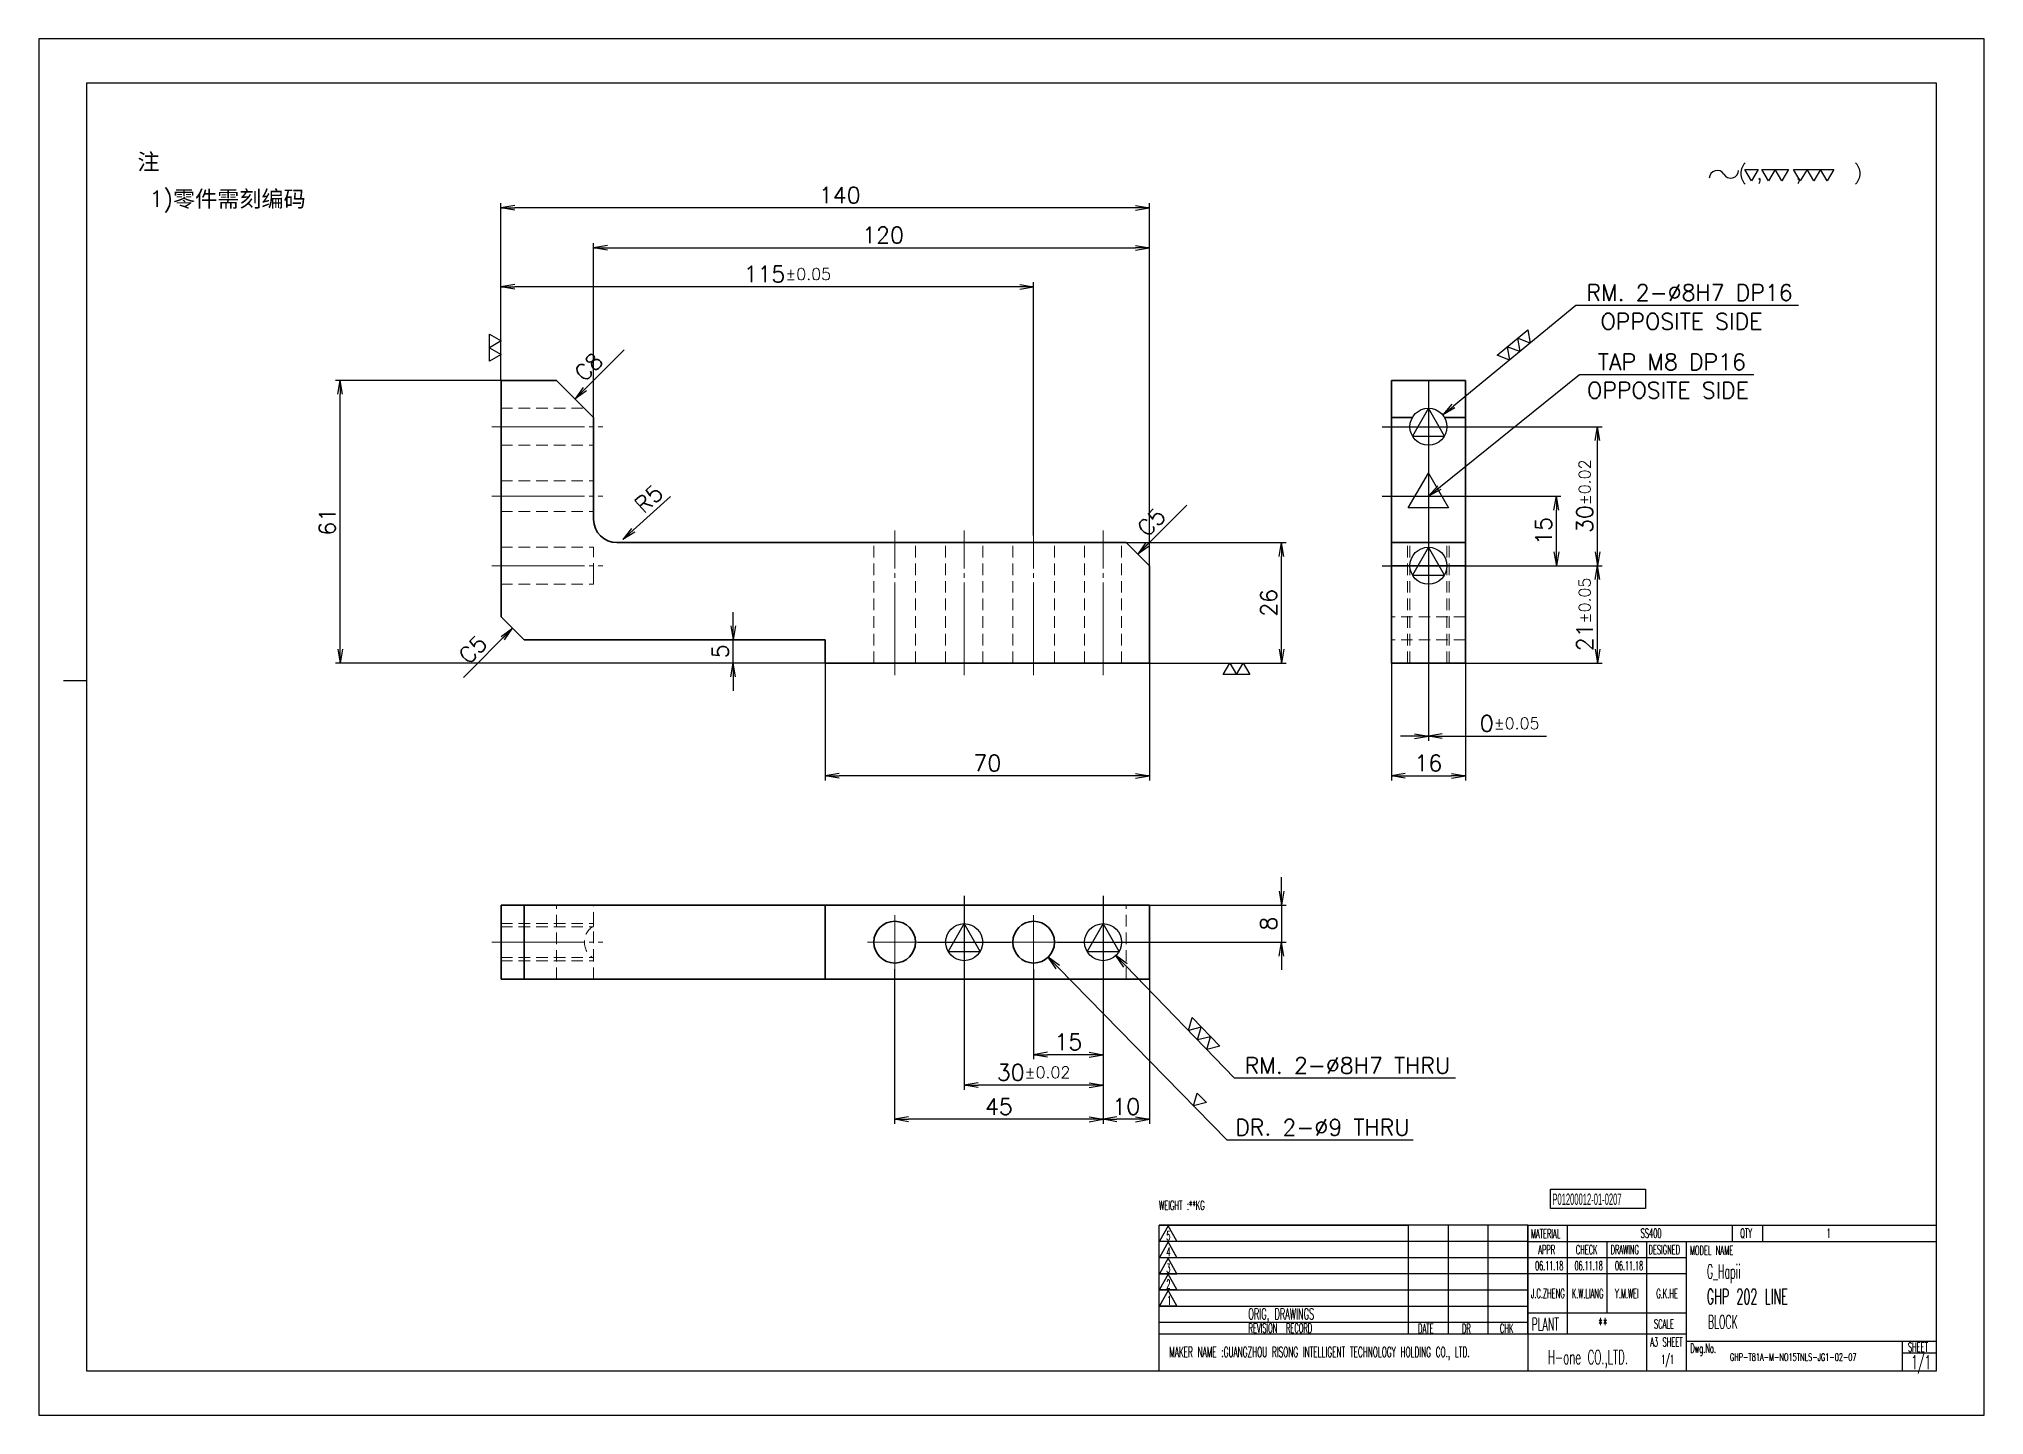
# Model space of a CAD drawing. Header units: millimetres. Extents: x 5606 to 13175, y -3239 to -2051.
# Drawn here: x 9749.1 to 10169.1, y -3239.2 to -2942.2 of the extents above; entities that cross this region are included whole.
import ezdxf
from ezdxf.enums import TextEntityAlignment as Align

# ---------------------------------------------------------------- set-up
doc = ezdxf.new("R2010")
doc.units = ezdxf.units.MM
doc.linetypes.add('CENTER-HOKUTO', pattern=[23, 20, -1, 1, -1])
doc.linetypes.add('HIDDEN-HOKUTO', pattern=[3.8, 2.5, -1.3])
doc.layers.add('AM_7', color=2, linetype='CENTER-HOKUTO', lineweight=30)
doc.layers.add('AM_HID', color=1, linetype='HIDDEN-HOKUTO', lineweight=25)
doc.layers.add('title_frame', color=7, linetype='Continuous')
doc.layers.add('word_dim', color=253, linetype='Continuous')
doc.styles.add('MX_NOTE_STANDARD', font='txt.shx', dxfattribs={"bigfont": 'bigfont.shx'})
doc.styles.get("Standard").update_dxf_attribs({"font": 'romans.shx', "bigfont": 'bigfont.shx'})
doc.dimstyles.new('RS1-1', dxfattribs={"dimtxt": 3.5, "dimasz": 3, "dimexe": 1, "dimexo": 0, "dimgap": 1, "dimtad": 3, "dimdsep": 46, "dimtxsty": 'Standard', "dimblk1": 'OPEN', "dimblk2": 'OPEN', "dimsah": 1, "dimcen": 0, "dimclrd": 256, "dimclre": 256, "dimclrt": 3, "dimazin": 2, "dimtfac": 1, "dimtmove": 0, "dimatfit": 3, "dimldrblk": 'OPEN', "dimfxl": 0, "dimtolj": 1, "dimtzin": 0, "dimarcsym": 0})

msp = doc.modelspace()

# ---------------------------------------------------------------- texts
at = {"ltscale": 2, "char_height": 3.5, "attachment_point": 1}
for s, insert, width in [('{\\fSimSun|b0|i0|c134|p2;\\C3;注}', (9770.429, -2966.95), 10.36469), ('{\\Fromans,bigfont|c134;\\C3;1)\\fSimSun|b0|i0|c134|p2;零件需刻编码}', (9772.994, -2974.957), 96.90613)]:
    msp.add_mtext(s, dxfattribs=dict(at, insert=insert, width=width))
at = {"linetype": 'Continuous', "insert": (10109.289, -3208.71), "char_height": 3, "width": 50.9, "attachment_point": 4}
msp.add_mtext('{\\W0.5;\\C3;G_Hapii }', dxfattribs=at)
at = {"color": 3, "linetype": 'Continuous', "insert": (10114.245, -3225.868), "char_height": 1.6, "width": 37.13137, "attachment_point": 1}
msp.add_mtext('{\\W0.65;GHP-T81A-M-NO15TNLS-JG1-02-07}', dxfattribs=at)
at = {"layer": 'title_frame', "color": 3, "style": 'MX_NOTE_STANDARD'}
for s, height, width, p in [('WEIGHT :**KG ', 1.96, 0.545, (9991.011, -3194.914)), ('SS400', 1.9728, 0.5341, (10094.986, -3200.932)), ('1', 1.973, 0.5341, (10135.113, -3200.932)), ('06.11.18', 1.9, 0.5341, (10072.199, -3207.906)), ('06.11.18', 1.9, 0.5341, (10080.711, -3207.906)), ('06.11.18', 1.9, 0.5341, (10089.428, -3207.906)), ('GHP 202 LINE', 3.3, 0.5341, (10109.251, -3215.279)), ('**', 2.74, 0.5341, (10085.805, -3220.961)), ('BLOCK', 2.94, 0.5, (10109.499, -3220.543)), ('H-one CO.,LTD.', 3, 0.5341, (10074.968, -3228.181)), ('A3 SHEET', 1.9728, 0.5341, (10097.042, -3224.407)), ('1/1', 1.9728, 0.5341, (10099.394, -3228.161)), ('1/1', 3, 0.5341, (10153.419, -3229.255))]:
    msp.add_text(s, height=height, dxfattribs=dict(at, width=width)).set_placement(p)
at = {"layer": 'title_frame', "color": 3, "style": 'MX_NOTE_STANDARD', "width": 0.5341}
for s, p in [('J.C.ZHENG', (10074.944, -3214.524)), ('K.W.LIANG', (10083.539, -3214.545)), ('Y.M.WEI', (10092.019, -3214.542)), ('G.K.HE', (10100.689, -3214.545))]:
    msp.add_text(s, height=1.9728, dxfattribs=at).set_placement(p, align=Align.BOTTOM_CENTER)
at = {"layer": 'title_frame', "color": 3, "insert": (10075.922, -3191.376), "char_height": 2.45, "width": 4.1107, "attachment_point": 1, "style": 'MX_NOTE_STANDARD'}
msp.add_mtext('{\\f3 of 9 Barcode|b0|i0|c0|p82;\\W0.5;P01200012-01-0207}', dxfattribs=at)
at = {"layer": 'word_dim', "color": 3, "linetype": 'Continuous', "ltscale": 2}
for s, p in [('C8', (9866.914, -3016.391)), ('C5', (9988.414, -3049.891)), ('C5', (9841.914, -3077.391))]:
    msp.add_text(s, height=3.5, rotation=45, dxfattribs=at).set_placement(p)
at = {"layer": 'word_dim', "linetype": 'Continuous', "ltscale": 2, "char_height": 3.5, "width": 42.5417, "attachment_point": 1}
for insert in [(10086.318, -3001.404), (10083.407, -3016.261)]:
    msp.add_mtext('{\\C3;OPPOSITE SIDE}', dxfattribs=dict(at, insert=insert))
at = {"layer": 'word_dim', "color": 3, "linetype": 'Continuous', "ltscale": 2, "insert": (10085.752, -3013.646), "char_height": 3.5, "attachment_point": 7}
msp.add_mtext('TAP M8 DP16', dxfattribs=at)

# ---------------------------------------------------------------- blocks, each defined once
blk = doc.blocks.new('A$C404331B6')
at = {"layer": 'title_frame'}
for p, q in [((0, -31.5), (0, 0)), ((0, 0), (53.9, 0)), ((79.62, 0), (0, 0)), ((53.9, -23.5), (53.9, 0)), ((62.48, -23.5), (62.48, 0)), ((62.48, -23.5), (62.48, 0)), ((71.05, -23.5), (71.05, 0)), ((71.05, -23.5), (71.05, 0)), ((79.62, 0), (79.62, -31.5)), ((79.62, 0), (167.83, 0)), ((88.2, -23.5), (88.2, 0)), ((123.73, 0), (123.73, -3.5)), ((130.3, 0), (130.3, -3.5)), ((53.9, -3.5), (0, -3.5)), ((79.62, -3.5), (0, -3.5)), ((1.98, -0.12), (0.1, -3.45)), ((0.1, -3.45), (3.86, -3.45)), ((1.98, -3.6), (0.1, -6.92)), ((3.86, -3.45), (1.98, -0.12)), ((3.86, -6.92), (1.98, -3.6)), ((79.62, -3.5), (167.83, -3.5)), ((96.78, -18.9), (96.78, -3.5)), ((105.35, -31.5), (105.35, -3.5)), ((113.92, -31.5), (113.92, -3.5)), ((53.9, -7), (0, -7)), ((79.62, -7), (0, -7)), ((0.1, -6.92), (3.86, -6.92)), ((1.98, -7.13), (0.1, -10.45)), ((3.86, -10.45), (1.98, -7.13)), ((113.92, -7), (79.62, -7)), ((53.9, -10.5), (0, -10.5)), ((79.62, -10.5), (0, -10.5)), ((0.1, -10.45), (3.86, -10.45)), ((1.98, -10.54), (0.1, -13.87)), ((3.86, -13.87), (1.98, -10.54)), ((113.92, -10.5), (79.62, -10.5)), ((53.9, -14), (0, -14)), ((79.62, -14), (0, -14)), ((0.1, -13.87), (3.86, -13.87)), ((1.98, -14.07), (0.1, -17.4)), ((3.86, -17.4), (1.98, -14.07)), ((53.9, -17.5), (0, -17.5)), ((79.62, -17.5), (0, -17.5)), ((53.9, -21), (0, -21)), ((79.62, -21), (0, -21)), ((0.1, -17.4), (3.86, -17.4)), ((79.62, -18.9), (113.92, -18.9)), ((79.62, -23.5), (0, -23.5)), ((113.92, -23.5), (79.62, -23.5)), ((113.92, -25), (167.83, -25)), ((160.48, -25), (160.48, -31.5)), ((160.48, -27.5), (167.83, -27.5)), ((167.83, -31.5), (0, -31.5))]:
    blk.add_line(p, q, dxfattribs=at)
at = {"layer": 'title_frame', "color": 3, "style": 'MX_NOTE_STANDARD', "width": 0.5341}
for s, height, p in [('5', 1.92, (1.59, -3.22)), ('MATERIAL', 1.973, (80.3, -2.79)), ('QTY', 1.973, (125.5, -2.7)), ('4', 1.92, (1.59, -6.7)), ('3', 1.92, (1.59, -10.23)), ('APPR', 1.973, (81.89, -6.26)), ('CHECK', 1.973, (89.99, -6.26)), ('DRAWING', 1.973, (97.51, -6.26)), ('DESIGNED', 1.973, (105.7, -6.26)), ('MODEL NAME', 1.973, (114.63, -6.41)), ('2', 1.92, (1.59, -13.64)), ('1', 1.92, (1.78, -17.17)), ('ORIG, DRAWINGS', 2.4112, (19.27, -20.34)), ('PLANT', 2.74, (80.46, -22.73)), ('SCALE', 1.973, (106.88, -22.28)), ('REVISION  RECORD', 1.9728, (19.32, -23.18)), ('DATE', 1.973, (55.94, -23.26)), ('DR', 1.973, (65.43, -23.27)), ('CHK', 1.973, (73.61, -23.23)), ('MAKER NAME :GUANGZHOU RISONG INTELLIGENT TECHNOLOGY HOLDING CO., LTD.', 2.16, (2.22, -28.43)), ('Dwg.No.', 1.973, (114.71, -27.52)), ('SHEET', 1.973, (161.71, -27.29))]:
    blk.add_text(s, height=height, dxfattribs=at).set_placement(p)
blk = doc.blocks.new('shiage0')
at = {"layer": 'word_dim', "color": 3, "linetype": 'Continuous'}
for centre, start, end in [((1.69, 0), 30, 180), ((4.61, 1.69), 210, 0)]:
    blk.add_arc(centre, 1.69, start, end, dxfattribs=at)
blk = doc.blocks.new('10')
at = {"layer": 'title_frame', "color": 3, "linetype": 'Continuous'}
for points in [[(9.63, 2.65), (8.18, 5.15), (11.07, 5.15)], [(13.31, 2.65), (11.86, 5.15), (17.64, 5.15), (16.2, 2.65), (14.75, 5.15)], [(20.17, 2.65), (18.73, 5.15), (27.4, 5.15), (25.95, 2.65), (24.51, 5.15), (23.06, 2.65), (21.62, 5.15)]]:
    blk.add_lwpolyline(points, close=True, dxfattribs=at)
blk.add_blockref('shiage0', (0.52, 3.24), dxfattribs=at)
blk.add_text('( ,   ,     )', height=3, dxfattribs=at).set_placement((6.84, 2.97))
blk = doc.blocks.new('_Open')
at = {"color": 0, "lineweight": -2}
for p, q in [((-1, 0.17), (0, 0)), ((-1, -0.17), (0, 0)), ((0, 0), (-1, 0))]:
    blk.add_line(p, q, dxfattribs=at)
blk = doc.blocks.new('*D151')
at = {"layer": 'DEFPOINTS', "color": 0, "linetype": 'Continuous', "ltscale": 2}
for p in [(9983.91, -3050.89), (10017.42, -3050.89), (9988.91, -3076.89)]:
    blk.add_point(p, dxfattribs=at)
at = {"layer": 'word_dim', "linetype": 'Continuous', "lineweight": -2, "ltscale": 2}
for p, q in [((9983.91, -3050.89), (10018.42, -3050.89)), ((10017.42, -3073.89), (10017.42, -3053.89)), ((9988.91, -3076.89), (10018.42, -3076.89))]:
    blk.add_line(p, q, dxfattribs=at)
at = {"layer": 'word_dim', "linetype": 'Continuous', "lineweight": -2, "ltscale": 2, "xscale": 3, "yscale": 3, "zscale": 3}
for p, rotation in [((10017.42, -3050.89), 90), ((10017.42, -3076.89), 270)]:
    blk.add_blockref('_Open', p, dxfattribs=dict(at, rotation=rotation))
at = {"layer": 'word_dim', "color": 3, "linetype": 'Continuous', "ltscale": 2, "insert": (10014.67, -3063.89), "char_height": 3.5, "attachment_point": 5, "rotation": 90}
blk.add_mtext('\\A1;26', dxfattribs=at)
blk = doc.blocks.new('*D152')
at = {"layer": 'DEFPOINTS', "color": 0, "linetype": 'Continuous', "ltscale": 2}
for p in [(9918.91, -3076.89), (9988.91, -3076.89), (9918.91, -3101.23)]:
    blk.add_point(p, dxfattribs=at)
at = {"layer": 'word_dim', "linetype": 'Continuous', "lineweight": -2, "ltscale": 2}
for p, q in [((9918.91, -3076.89), (9918.91, -3102.23)), ((9988.91, -3076.89), (9988.91, -3102.23)), ((9985.91, -3101.23), (9921.91, -3101.23))]:
    blk.add_line(p, q, dxfattribs=at)
at = {"layer": 'word_dim', "linetype": 'Continuous', "lineweight": -2, "ltscale": 2, "xscale": 3, "yscale": 3, "zscale": 3, "rotation": 180}
blk.add_blockref('_Open', (9918.91, -3101.23), dxfattribs=at)
at = {"layer": 'word_dim', "linetype": 'Continuous', "lineweight": -2, "ltscale": 2, "xscale": 3, "yscale": 3, "zscale": 3}
blk.add_blockref('_Open', (9988.91, -3101.23), dxfattribs=at)
at = {"layer": 'word_dim', "color": 3, "linetype": 'Continuous', "ltscale": 2, "insert": (9953.91, -3098.48), "char_height": 3.5, "attachment_point": 5}
blk.add_mtext('\\A1;70', dxfattribs=at)
blk = doc.blocks.new('*D153')
at = {"layer": 'DEFPOINTS', "color": 0, "linetype": 'Continuous', "ltscale": 2}
for p in [(9848.91, -2978.67), (9848.91, -3015.89), (9988.91, -3055.89)]:
    blk.add_point(p, dxfattribs=at)
at = {"layer": 'word_dim', "linetype": 'Continuous', "lineweight": -2, "ltscale": 2}
for p, q in [((9848.91, -3015.89), (9848.91, -2977.67)), ((9988.91, -3055.89), (9988.91, -2977.67)), ((9985.91, -2978.67), (9851.91, -2978.67))]:
    blk.add_line(p, q, dxfattribs=at)
at = {"layer": 'word_dim', "linetype": 'Continuous', "lineweight": -2, "ltscale": 2, "xscale": 3, "yscale": 3, "zscale": 3, "rotation": 180}
blk.add_blockref('_Open', (9848.91, -2978.67), dxfattribs=at)
at = {"layer": 'word_dim', "linetype": 'Continuous', "lineweight": -2, "ltscale": 2, "xscale": 3, "yscale": 3, "zscale": 3}
blk.add_blockref('_Open', (9988.91, -2978.67), dxfattribs=at)
at = {"layer": 'word_dim', "color": 3, "linetype": 'Continuous', "ltscale": 2, "insert": (9922.05, -2975.92), "char_height": 3.5, "attachment_point": 5}
blk.add_mtext('\\A1;140', dxfattribs=at)
blk = doc.blocks.new('*D154')
at = {"layer": 'DEFPOINTS', "color": 0, "linetype": 'Continuous', "ltscale": 2}
for p in [(9988.91, -2987.28), (9868.91, -3023.89), (9988.91, -3055.89)]:
    blk.add_point(p, dxfattribs=at)
at = {"layer": 'word_dim', "linetype": 'Continuous', "lineweight": -2, "ltscale": 2}
for p, q in [((9868.91, -3023.89), (9868.91, -2986.28)), ((9871.91, -2987.28), (9985.91, -2987.28)), ((9988.91, -3055.89), (9988.91, -2986.28))]:
    blk.add_line(p, q, dxfattribs=at)
at = {"layer": 'word_dim', "linetype": 'Continuous', "lineweight": -2, "ltscale": 2, "xscale": 3, "yscale": 3, "zscale": 3, "rotation": 180}
blk.add_blockref('_Open', (9868.91, -2987.28), dxfattribs=at)
at = {"layer": 'word_dim', "linetype": 'Continuous', "lineweight": -2, "ltscale": 2, "xscale": 3, "yscale": 3, "zscale": 3}
blk.add_blockref('_Open', (9988.91, -2987.28), dxfattribs=at)
at = {"layer": 'word_dim', "color": 3, "linetype": 'Continuous', "ltscale": 2, "insert": (9931.41, -2984.53), "char_height": 3.5, "attachment_point": 5}
blk.add_mtext('\\A1;120', dxfattribs=at)
blk = doc.blocks.new('*D155')
at = {"layer": 'DEFPOINTS', "color": 0, "linetype": 'Continuous', "ltscale": 2}
for p in [(9878.91, -3046.89), (9875.21, -3050.25)]:
    blk.add_point(p, dxfattribs=at)
at = {"layer": 'word_dim', "linetype": 'Continuous', "lineweight": -2, "ltscale": 2}
blk.add_line((9885.5, -3040.93), (9877.43, -3048.23), dxfattribs=at)
at = {"layer": 'word_dim', "linetype": 'Continuous', "lineweight": -2, "ltscale": 2, "xscale": 3, "yscale": 3, "zscale": 3, "rotation": 222.1632521330685}
blk.add_blockref('_Open', (9875.21, -3050.25), dxfattribs=at)
at = {"layer": 'word_dim', "color": 3, "linetype": 'Continuous', "ltscale": 2, "insert": (9880.81, -3041.46), "char_height": 3.5, "attachment_point": 5, "rotation": 42.1633}
blk.add_mtext('\\A1;R5', dxfattribs=at)
blk = doc.blocks.new('*D135')
at = {"layer": 'DEFPOINTS', "color": 0, "linetype": 'Continuous', "ltscale": 2}
for p in [(9814.16, -3015.89), (9848.91, -3015.89), (9918.91, -3076.89)]:
    blk.add_point(p, dxfattribs=at)
at = {"layer": 'word_dim', "linetype": 'Continuous', "lineweight": -2, "ltscale": 2}
for p, q in [((9848.91, -3015.89), (9813.16, -3015.89)), ((9814.16, -3073.89), (9814.16, -3018.89)), ((9918.91, -3076.89), (9813.16, -3076.89))]:
    blk.add_line(p, q, dxfattribs=at)
at = {"layer": 'word_dim', "linetype": 'Continuous', "lineweight": -2, "ltscale": 2, "xscale": 3, "yscale": 3, "zscale": 3}
for p, rotation in [((9814.16, -3015.89), 90), ((9814.16, -3076.89), 270)]:
    blk.add_blockref('_Open', p, dxfattribs=dict(at, rotation=rotation))
at = {"layer": 'word_dim', "color": 3, "linetype": 'Continuous', "ltscale": 2, "insert": (9811.41, -3046.39), "char_height": 3.5, "attachment_point": 5, "rotation": 90}
blk.add_mtext('\\A1;61', dxfattribs=at)
blk = doc.blocks.new('*D136')
at = {"layer": 'DEFPOINTS', "color": 0, "linetype": 'Continuous', "ltscale": 2}
for p in [(9899.02, -3071.89), (9918.91, -3071.89), (9918.91, -3076.89)]:
    blk.add_point(p, dxfattribs=at)
at = {"layer": 'word_dim', "linetype": 'Continuous', "lineweight": -2, "ltscale": 2}
for p, q in [((9899.02, -3068.89), (9899.02, -3065.89)), ((9918.91, -3071.89), (9898.02, -3071.89)), ((9899.02, -3076.89), (9899.02, -3071.89)), ((9918.91, -3076.89), (9898.02, -3076.89)), ((9899.02, -3079.89), (9899.02, -3082.89))]:
    blk.add_line(p, q, dxfattribs=at)
at = {"layer": 'word_dim', "linetype": 'Continuous', "lineweight": -2, "ltscale": 2, "xscale": 3, "yscale": 3, "zscale": 3}
for p, rotation in [((9899.02, -3071.89), 270), ((9899.02, -3076.89), 90)]:
    blk.add_blockref('_Open', p, dxfattribs=dict(at, rotation=rotation))
at = {"layer": 'word_dim', "color": 3, "linetype": 'Continuous', "ltscale": 2, "insert": (9896.27, -3074.39), "char_height": 3.5, "attachment_point": 5, "rotation": 90}
blk.add_mtext('\\A1;5', dxfattribs=at)
blk = doc.blocks.new('*D137')
at = {"layer": 'DEFPOINTS', "color": 0, "linetype": 'Continuous', "ltscale": 2}
for p in [(10041.15, -3076.89), (10057.15, -3076.89), (10057.15, -3101.23)]:
    blk.add_point(p, dxfattribs=at)
at = {"layer": 'word_dim', "linetype": 'Continuous', "lineweight": -2, "ltscale": 2}
for p, q in [((10041.15, -3076.89), (10041.15, -3102.23)), ((10057.15, -3076.89), (10057.15, -3102.23)), ((10044.15, -3101.23), (10054.15, -3101.23))]:
    blk.add_line(p, q, dxfattribs=at)
at = {"layer": 'word_dim', "linetype": 'Continuous', "lineweight": -2, "ltscale": 2, "xscale": 3, "yscale": 3, "zscale": 3, "rotation": 180}
blk.add_blockref('_Open', (10041.15, -3101.23), dxfattribs=at)
at = {"layer": 'word_dim', "linetype": 'Continuous', "lineweight": -2, "ltscale": 2, "xscale": 3, "yscale": 3, "zscale": 3}
blk.add_blockref('_Open', (10057.15, -3101.23), dxfattribs=at)
at = {"layer": 'word_dim', "color": 3, "linetype": 'Continuous', "ltscale": 2, "insert": (10049.15, -3098.48), "char_height": 3.5, "attachment_point": 5}
blk.add_mtext('\\A1;16', dxfattribs=at)
blk = doc.blocks.new('MARK_8PIN')
at = {"color": 3, "linetype": 'Continuous'}
blk.add_lwpolyline([(0, 4), (-3.46, -2), (3.46, -2)], close=True, dxfattribs=at)
blk.add_circle((0, 0), 4, dxfattribs=at)
blk = doc.blocks.new('MARK_CENTER')
at = {"color": 2, "linetype": 'CENTER-HOKUTO'}
for p, q in [((0, 10), (0, -10)), ((-10, 0), (10, 0))]:
    blk.add_line(p, q, dxfattribs=at)
blk = doc.blocks.new('*D138')
at = {"layer": 'DEFPOINTS', "color": 0, "linetype": 'Continuous', "ltscale": 2}
for p in [(9988.91, -3129.13), (9988.91, -3137.13), (10017.42, -3137.13)]:
    blk.add_point(p, dxfattribs=at)
at = {"layer": 'word_dim', "linetype": 'Continuous', "lineweight": -2, "ltscale": 2}
for p, q in [((10017.42, -3126.13), (10017.42, -3123.13)), ((9988.91, -3129.13), (10018.42, -3129.13)), ((10017.42, -3129.13), (10017.42, -3137.13)), ((9988.91, -3137.13), (10018.42, -3137.13)), ((10017.42, -3140.13), (10017.42, -3143.13))]:
    blk.add_line(p, q, dxfattribs=at)
at = {"layer": 'word_dim', "linetype": 'Continuous', "lineweight": -2, "ltscale": 2, "xscale": 3, "yscale": 3, "zscale": 3}
for p, rotation in [((10017.42, -3129.13), 270), ((10017.42, -3137.13), 90)]:
    blk.add_blockref('_Open', p, dxfattribs=dict(at, rotation=rotation))
at = {"layer": 'word_dim', "color": 3, "linetype": 'Continuous', "ltscale": 2, "insert": (10014.67, -3133.13), "char_height": 3.5, "attachment_point": 5, "rotation": 90}
blk.add_mtext('\\A1;8', dxfattribs=at)
blk = doc.blocks.new('*D139')
at = {"layer": 'DEFPOINTS', "color": 0, "linetype": 'Continuous', "ltscale": 2}
for p in [(9988.91, -3145.13), (9978.91, -3147.13), (9978.91, -3175.36)]:
    blk.add_point(p, dxfattribs=at)
at = {"layer": 'word_dim', "linetype": 'Continuous', "lineweight": -2, "ltscale": 2}
for p, q in [((9988.91, -3145.13), (9988.91, -3176.36)), ((9978.91, -3147.13), (9978.91, -3176.36)), ((9985.91, -3175.36), (9981.91, -3175.36))]:
    blk.add_line(p, q, dxfattribs=at)
at = {"layer": 'word_dim', "linetype": 'Continuous', "lineweight": -2, "ltscale": 2, "xscale": 3, "yscale": 3, "zscale": 3, "rotation": 180}
blk.add_blockref('_Open', (9978.91, -3175.36), dxfattribs=at)
at = {"layer": 'word_dim', "linetype": 'Continuous', "lineweight": -2, "ltscale": 2, "xscale": 3, "yscale": 3, "zscale": 3}
blk.add_blockref('_Open', (9988.91, -3175.36), dxfattribs=at)
at = {"layer": 'word_dim', "color": 3, "linetype": 'Continuous', "ltscale": 2, "insert": (9983.91, -3172.61), "char_height": 3.5, "attachment_point": 5}
blk.add_mtext('\\A1;10', dxfattribs=at)
blk = doc.blocks.new('*D140')
at = {"layer": 'DEFPOINTS', "color": 0, "linetype": 'Continuous', "ltscale": 2}
for p in [(9948.91, -3147.13), (9978.91, -3147.13), (9948.91, -3167.99)]:
    blk.add_point(p, dxfattribs=at)
at = {"layer": 'word_dim', "linetype": 'Continuous', "lineweight": -2, "ltscale": 2}
for p, q in [((9948.91, -3147.13), (9948.91, -3168.99)), ((9978.91, -3147.13), (9978.91, -3168.99)), ((9975.91, -3167.99), (9951.91, -3167.99))]:
    blk.add_line(p, q, dxfattribs=at)
at = {"layer": 'word_dim', "linetype": 'Continuous', "lineweight": -2, "ltscale": 2, "xscale": 3, "yscale": 3, "zscale": 3, "rotation": 180}
blk.add_blockref('_Open', (9948.91, -3167.99), dxfattribs=at)
at = {"layer": 'word_dim', "linetype": 'Continuous', "lineweight": -2, "ltscale": 2, "xscale": 3, "yscale": 3, "zscale": 3}
blk.add_blockref('_Open', (9978.91, -3167.99), dxfattribs=at)
at = {"layer": 'word_dim', "color": 3, "linetype": 'Continuous', "ltscale": 2, "insert": (9963.91, -3165.24), "char_height": 3.5, "attachment_point": 5}
blk.add_mtext('\\A1;30{\\H0.715x;%%p0.02}', dxfattribs=at)
blk = doc.blocks.new('*D141')
at = {"layer": 'DEFPOINTS', "color": 0, "linetype": 'Continuous', "ltscale": 2}
for p in [(9963.91, -3142.98), (9978.91, -3147.13), (9963.91, -3161.41)]:
    blk.add_point(p, dxfattribs=at)
at = {"layer": 'word_dim', "linetype": 'Continuous', "lineweight": -2, "ltscale": 2}
for p, q in [((9963.91, -3142.98), (9963.91, -3162.41)), ((9978.91, -3147.13), (9978.91, -3162.41)), ((9975.91, -3161.41), (9966.91, -3161.41))]:
    blk.add_line(p, q, dxfattribs=at)
at = {"layer": 'word_dim', "linetype": 'Continuous', "lineweight": -2, "ltscale": 2, "xscale": 3, "yscale": 3, "zscale": 3, "rotation": 180}
blk.add_blockref('_Open', (9963.91, -3161.41), dxfattribs=at)
at = {"layer": 'word_dim', "linetype": 'Continuous', "lineweight": -2, "ltscale": 2, "xscale": 3, "yscale": 3, "zscale": 3}
blk.add_blockref('_Open', (9978.91, -3161.41), dxfattribs=at)
at = {"layer": 'word_dim', "color": 3, "linetype": 'Continuous', "ltscale": 2, "insert": (9971.41, -3158.66), "char_height": 3.5, "attachment_point": 5}
blk.add_mtext('\\A1;15', dxfattribs=at)
blk = doc.blocks.new('*D142')
at = {"layer": 'DEFPOINTS', "color": 0, "linetype": 'Continuous', "ltscale": 2}
for p in [(9933.91, -3142.98), (9978.91, -3147.13), (9933.91, -3175.36)]:
    blk.add_point(p, dxfattribs=at)
at = {"layer": 'word_dim', "linetype": 'Continuous', "lineweight": -2, "ltscale": 2}
for p, q in [((9933.91, -3142.98), (9933.91, -3176.36)), ((9978.91, -3147.13), (9978.91, -3176.36)), ((9975.91, -3175.36), (9936.91, -3175.36))]:
    blk.add_line(p, q, dxfattribs=at)
at = {"layer": 'word_dim', "linetype": 'Continuous', "lineweight": -2, "ltscale": 2, "xscale": 3, "yscale": 3, "zscale": 3, "rotation": 180}
blk.add_blockref('_Open', (9933.91, -3175.36), dxfattribs=at)
at = {"layer": 'word_dim', "linetype": 'Continuous', "lineweight": -2, "ltscale": 2, "xscale": 3, "yscale": 3, "zscale": 3}
blk.add_blockref('_Open', (9978.91, -3175.36), dxfattribs=at)
at = {"layer": 'word_dim', "color": 3, "linetype": 'Continuous', "ltscale": 2, "insert": (9956.41, -3172.61), "char_height": 3.5, "attachment_point": 5}
blk.add_mtext('\\A1;45', dxfattribs=at)
blk = doc.blocks.new('*D143')
at = {"layer": 'DEFPOINTS', "color": 0, "linetype": 'Continuous', "ltscale": 2}
for p in [(9976.13, -3134.26), (9981.69, -3140.01)]:
    blk.add_point(p, dxfattribs=at)
at = {"layer": 'word_dim', "linetype": 'Continuous', "lineweight": -2, "ltscale": 2}
for p, q in [((10007.32, -3166.49), (9983.78, -3142.16)), ((10055.02, -3166.49), (10007.32, -3166.49))]:
    blk.add_line(p, q, dxfattribs=at)
at = {"layer": 'word_dim', "linetype": 'Continuous', "lineweight": -2, "ltscale": 2, "xscale": 3, "yscale": 3, "zscale": 3, "rotation": 134.0529559929678}
blk.add_blockref('_Open', (9981.69, -3140.01), dxfattribs=at)
at = {"layer": 'word_dim', "color": 3, "linetype": 'Continuous', "ltscale": 2, "insert": (10031.67, -3163.74), "char_height": 3.5, "attachment_point": 5}
blk.add_mtext('\\A1;RM. 2-∅8H7 THRU', dxfattribs=at)
blk = doc.blocks.new('shiage3')
at = {"layer": 'word_dim', "color": 3, "linetype": 'Continuous'}
for p, q in [((-1.44, 2.5), (7.22, 2.5)), ((0, 0), (-1.44, 2.5)), ((1.44, 2.5), (0, 0)), ((2.89, 0), (1.44, 2.5)), ((4.33, 2.5), (2.89, 0)), ((5.77, 0), (4.33, 2.5)), ((7.22, 2.5), (5.77, 0))]:
    blk.add_line(p, q, dxfattribs=at)
blk = doc.blocks.new('*D144')
at = {"layer": 'DEFPOINTS', "color": 0, "linetype": 'Continuous', "ltscale": 2}
for p in [(9960.77, -3133.91), (9967.06, -3140.35)]:
    blk.add_point(p, dxfattribs=at)
at = {"layer": 'word_dim', "linetype": 'Continuous', "lineweight": -2, "ltscale": 2}
for p, q in [((10005.67, -3179.85), (9969.16, -3142.49)), ((10045.87, -3179.85), (10005.67, -3179.85))]:
    blk.add_line(p, q, dxfattribs=at)
at = {"layer": 'word_dim', "linetype": 'Continuous', "lineweight": -2, "ltscale": 2, "xscale": 3, "yscale": 3, "zscale": 3, "rotation": 134.3438970497246}
blk.add_blockref('_Open', (9967.06, -3140.35), dxfattribs=at)
at = {"layer": 'word_dim', "color": 3, "linetype": 'Continuous', "ltscale": 2, "insert": (10026.27, -3177.1), "char_height": 3.5, "attachment_point": 5}
blk.add_mtext('\\A1;DR. 2-∅9 THRU', dxfattribs=at)
blk = doc.blocks.new('shiage1')
at = {"layer": 'word_dim', "color": 3, "linetype": 'Continuous'}
for p, q in [((0, 0), (-1.44, 2.5)), ((-1.44, 2.5), (1.44, 2.5)), ((1.44, 2.5), (0, 0))]:
    blk.add_line(p, q, dxfattribs=at)
blk = doc.blocks.new('*D145')
at = {"layer": 'DEFPOINTS', "color": 0, "linetype": 'Continuous', "ltscale": 2}
for p in [(9848.91, -2995.7), (9848.91, -3015.89), (9963.91, -3049.39)]:
    blk.add_point(p, dxfattribs=at)
at = {"layer": 'word_dim', "linetype": 'Continuous', "lineweight": -2, "ltscale": 2}
for p, q in [((9848.91, -3015.89), (9848.91, -2994.7)), ((9960.91, -2995.7), (9851.91, -2995.7)), ((9963.91, -3049.39), (9963.91, -2994.7))]:
    blk.add_line(p, q, dxfattribs=at)
at = {"layer": 'word_dim', "linetype": 'Continuous', "lineweight": -2, "ltscale": 2, "xscale": 3, "yscale": 3, "zscale": 3, "rotation": 180}
blk.add_blockref('_Open', (9848.91, -2995.7), dxfattribs=at)
at = {"layer": 'word_dim', "linetype": 'Continuous', "lineweight": -2, "ltscale": 2, "xscale": 3, "yscale": 3, "zscale": 3}
blk.add_blockref('_Open', (9963.91, -2995.7), dxfattribs=at)
at = {"layer": 'word_dim', "color": 3, "linetype": 'Continuous', "ltscale": 2, "insert": (9910.75, -2992.95), "char_height": 3.5, "attachment_point": 5}
blk.add_mtext('\\A1;115{\\H0.715x;%%p0.05}', dxfattribs=at)
blk = doc.blocks.new('MARK_M8BOLT')
at = {"color": 3, "linetype": 'Continuous'}
for p, q in [((-2.17, -1.25), (0, 2.5)), ((0, 2.5), (2.17, -1.25)), ((2.17, -1.25), (-2.17, -1.25))]:
    blk.add_line(p, q, dxfattribs=at)
blk = doc.blocks.new('*D146')
at = {"layer": 'DEFPOINTS', "color": 0, "linetype": 'Continuous', "ltscale": 2}
for p in [(10059.15, -3055.89), (10085.66, -3055.89), (10057.15, -3076.89)]:
    blk.add_point(p, dxfattribs=at)
at = {"layer": 'word_dim', "linetype": 'Continuous', "lineweight": -2, "ltscale": 2}
for p, q in [((10059.15, -3055.89), (10086.66, -3055.89)), ((10085.66, -3073.89), (10085.66, -3058.89)), ((10057.15, -3076.89), (10086.66, -3076.89))]:
    blk.add_line(p, q, dxfattribs=at)
at = {"layer": 'word_dim', "linetype": 'Continuous', "lineweight": -2, "ltscale": 2, "xscale": 3, "yscale": 3, "zscale": 3}
for p, rotation in [((10085.66, -3055.89), 90), ((10085.66, -3076.89), 270)]:
    blk.add_blockref('_Open', p, dxfattribs=dict(at, rotation=rotation))
at = {"layer": 'word_dim', "color": 3, "linetype": 'Continuous', "ltscale": 2, "insert": (10082.91, -3066.39), "char_height": 3.5, "attachment_point": 5, "rotation": 90}
blk.add_mtext('\\A1;21{\\H0.715x;%%p0.05}', dxfattribs=at)
blk = doc.blocks.new('*D147')
at = {"layer": 'DEFPOINTS', "color": 0, "linetype": 'Continuous', "ltscale": 2}
for p in [(10054.35, -3025.89), (10085.66, -3025.89), (10059.15, -3055.89)]:
    blk.add_point(p, dxfattribs=at)
at = {"layer": 'word_dim', "linetype": 'Continuous', "lineweight": -2, "ltscale": 2}
for p, q in [((10054.35, -3025.89), (10086.66, -3025.89)), ((10085.66, -3052.89), (10085.66, -3028.89)), ((10059.15, -3055.89), (10086.66, -3055.89))]:
    blk.add_line(p, q, dxfattribs=at)
at = {"layer": 'word_dim', "linetype": 'Continuous', "lineweight": -2, "ltscale": 2, "xscale": 3, "yscale": 3, "zscale": 3}
for p, rotation in [((10085.66, -3025.89), 90), ((10085.66, -3055.89), 270)]:
    blk.add_blockref('_Open', p, dxfattribs=dict(at, rotation=rotation))
at = {"layer": 'word_dim', "color": 3, "linetype": 'Continuous', "ltscale": 2, "insert": (10082.91, -3040.89), "char_height": 3.5, "attachment_point": 5, "rotation": 90}
blk.add_mtext('\\A1;30{\\H0.715x;%%p0.02}', dxfattribs=at)
blk = doc.blocks.new('*D148')
at = {"layer": 'DEFPOINTS', "color": 0, "linetype": 'Continuous', "ltscale": 2}
for p in [(10059.15, -3040.89), (10076.78, -3040.89), (10059.15, -3055.89)]:
    blk.add_point(p, dxfattribs=at)
at = {"layer": 'word_dim', "linetype": 'Continuous', "lineweight": -2, "ltscale": 2}
for p, q in [((10059.15, -3040.89), (10077.78, -3040.89)), ((10076.78, -3052.89), (10076.78, -3043.89)), ((10059.15, -3055.89), (10077.78, -3055.89))]:
    blk.add_line(p, q, dxfattribs=at)
at = {"layer": 'word_dim', "linetype": 'Continuous', "lineweight": -2, "ltscale": 2, "xscale": 3, "yscale": 3, "zscale": 3}
for p, rotation in [((10076.78, -3040.89), 90), ((10076.78, -3055.89), 270)]:
    blk.add_blockref('_Open', p, dxfattribs=dict(at, rotation=rotation))
at = {"layer": 'word_dim', "color": 3, "linetype": 'Continuous', "ltscale": 2, "insert": (10074.03, -3048.39), "char_height": 3.5, "attachment_point": 5, "rotation": 90}
blk.add_mtext('\\A1;15', dxfattribs=at)
blk = doc.blocks.new('*D149')
at = {"layer": 'DEFPOINTS', "color": 0, "linetype": 'Continuous', "ltscale": 2}
for p in [(10049.15, -3065.89), (10049.15, -3081.39), (10049.15, -3092.66)]:
    blk.add_point(p, dxfattribs=at)
at = {"layer": 'word_dim', "linetype": 'Continuous', "lineweight": -2, "ltscale": 2}
for p, q in [((10049.15, -3065.89), (10049.15, -3093.66)), ((10049.15, -3081.39), (10049.15, -3093.66)), ((10046.15, -3092.66), (10043.15, -3092.66)), ((10052.15, -3092.66), (10074.66, -3092.66))]:
    blk.add_line(p, q, dxfattribs=at)
at = {"layer": 'word_dim', "linetype": 'Continuous', "lineweight": -2, "ltscale": 2, "xscale": 3, "yscale": 3, "zscale": 3}
blk.add_blockref('_Open', (10049.15, -3092.66), dxfattribs=at)
at = {"layer": 'word_dim', "linetype": 'Continuous', "lineweight": -2, "ltscale": 2, "xscale": 3, "yscale": 3, "zscale": 3, "rotation": 180}
blk.add_blockref('_Open', (10049.15, -3092.66), dxfattribs=at)
at = {"layer": 'word_dim', "color": 3, "linetype": 'Continuous', "ltscale": 2, "insert": (10066.7, -3089.91), "char_height": 3.5, "attachment_point": 5}
blk.add_mtext('\\A1;0{\\H0.715x;%%p0.05}', dxfattribs=at)
blk = doc.blocks.new('*D150')
at = {"layer": 'DEFPOINTS', "color": 0, "linetype": 'Continuous', "ltscale": 2}
for p in [(10052.24, -3023.35), (10046.06, -3028.43)]:
    blk.add_point(p, dxfattribs=at)
at = {"layer": 'word_dim', "linetype": 'Continuous', "lineweight": -2, "ltscale": 2}
for p, q in [((10081.02, -2999.69), (10054.56, -3021.45)), ((10129.06, -2999.69), (10081.02, -2999.69))]:
    blk.add_line(p, q, dxfattribs=at)
at = {"layer": 'word_dim', "linetype": 'Continuous', "lineweight": -2, "ltscale": 2, "xscale": 3, "yscale": 3, "zscale": 3, "rotation": 219.4232451876811}
blk.add_blockref('_Open', (10052.24, -3023.35), dxfattribs=at)
at = {"layer": 'word_dim', "color": 3, "linetype": 'Continuous', "ltscale": 2, "insert": (10105.54, -2996.94), "char_height": 3.5, "attachment_point": 5}
blk.add_mtext('\\A1;RM. 2-∅8H7 DP16', dxfattribs=at)

# ---------------------------------------------------------------- dimensions: what is measured, and where the dimension line sits
at = {"layer": 'word_dim', "linetype": 'Continuous', "ltscale": 2}
for base, p1, p2, picture, middle in [((9848.914, -2978.674), (9988.914, -3055.891), (9848.914, -3015.891), '*D153', (9922.052, -2978.674)), ((9988.914, -2987.276), (9868.914, -3023.891), (9988.914, -3055.891), '*D154', (9931.414, -2987.276))]:
    dim = msp.add_linear_dim(base=base, p1=p1, p2=p2, dimstyle='RS1-1', dxfattribs=at)
    dim.commit()
    dim.dimension.update_dxf_attribs({"geometry": picture, "text_midpoint": middle, "dimtype": 160})
for p1, p2, text, picture, middle in [((10046.064, -3028.431), (10052.243, -3023.351), 'RM. 2-<>H7 DP16', '*D150', (10105.54, -2999.691)), ((9960.768, -3133.913), (9967.059, -3140.349), 'DR. 2-<> THRU', '*D144', (10026.266, -3179.851)), ((9976.132, -3134.256), (9981.695, -3140.006), 'RM. 2-<>H7 THRU', '*D143', (10031.669, -3166.491))]:
    dim = msp.add_diameter_dim_2p(p1=p1, p2=p2, text=text, dimstyle='RS1-1', override={"dimtoh": 1, "dimtofl": 0}, dxfattribs=at)
    dim.commit()
    dim.dimension.update_dxf_attribs({"geometry": picture, "text_midpoint": middle, "dimtype": 163})
for base, p1, p2, picture, middle in [((9848.914, -2995.698), (9963.914, -3049.391), (9848.914, -3015.891), '*D145', (9910.755, -2995.698)), ((10049.153564461, -3092.659680479), (10049.153564461, -3065.890764459), (10049.153564461, -3081.390764459), '*D149', (10066.699218664, -3092.659680479))]:
    dim = msp.add_linear_dim(base=base, p1=p1, p2=p2, text='<>{\\H0.715x;%%p0.05}', dimstyle='RS1-1', dxfattribs=at)
    dim.commit()
    dim.dimension.update_dxf_attribs({"geometry": picture, "text_midpoint": middle, "dimtype": 160})
for base, p1, p2, picture, middle in [((9814.162, -3015.891), (9918.914, -3076.891), (9848.914, -3015.891), '*D135', (9811.412, -3046.391)), ((10076.781, -3040.891), (10059.154, -3055.891), (10059.154, -3040.891), '*D148', (10074.031, -3048.391)), ((10017.424, -3050.891), (9988.914, -3076.891), (9983.914, -3050.891), '*D151', (10014.674, -3063.891)), ((9899.022, -3071.891), (9918.914, -3076.891), (9918.914, -3071.891), '*D136', (9896.272, -3074.391)), ((10017.424, -3137.131), (9988.914, -3129.131), (9988.914, -3137.131), '*D138', (10014.674, -3133.131))]:
    dim = msp.add_linear_dim(base=base, p1=p1, p2=p2, angle=90, dimstyle='RS1-1', dxfattribs=at)
    dim.commit()
    dim.dimension.update_dxf_attribs({"geometry": picture, "text_midpoint": middle})
for base, p1, p2, text, picture, middle in [((10085.664, -3025.891), (10059.154, -3055.891), (10054.354, -3025.891), '<>{\\H0.715x;%%p0.02}', '*D147', (10082.914, -3040.891)), ((10085.664, -3055.891), (10057.154, -3076.891), (10059.154, -3055.891), '<>{\\H0.715x;%%p0.05}', '*D146', (10082.914, -3066.391))]:
    dim = msp.add_linear_dim(base=base, p1=p1, p2=p2, angle=90, text=text, dimstyle='RS1-1', dxfattribs=at)
    dim.commit()
    dim.dimension.update_dxf_attribs({"geometry": picture, "text_midpoint": middle})
dim = msp.add_radius_dim(center=(9878.914, -3046.891), mpoint=(9875.207, -3050.247), dimstyle='RS1-1', override={"dimtmove": 1}, dxfattribs=at)
dim.commit()
dim.dimension.update_dxf_attribs({"geometry": '*D155', "text_midpoint": (9882.657, -3043.501), "dimtype": 164})
for base, p1, p2, picture, middle in [((9918.914, -3101.23), (9988.914, -3076.891), (9918.914, -3076.891), '*D152', (9953.914, -3098.48)), ((10057.154, -3101.23), (10041.154, -3076.891), (10057.154, -3076.891), '*D137', (10049.154, -3098.48)), ((9933.914, -3175.357), (9978.914, -3147.131), (9933.914, -3142.981), '*D142', (9956.414, -3172.607)), ((9963.914, -3161.412), (9978.914, -3147.131), (9963.914, -3142.981), '*D141', (9971.414, -3158.662)), ((9978.914, -3175.357), (9988.914, -3145.131), (9978.914, -3147.131), '*D139', (9983.914, -3172.607))]:
    dim = msp.add_linear_dim(base=base, p1=p1, p2=p2, dimstyle='RS1-1', dxfattribs=at)
    dim.commit()
    dim.dimension.update_dxf_attribs({"geometry": picture, "text_midpoint": middle})
dim = msp.add_linear_dim(base=(9948.914, -3167.985), p1=(9978.914, -3147.131), p2=(9948.914, -3147.131), text='<>{\\H0.715x;%%p0.02}', dimstyle='RS1-1', dxfattribs=at)
dim.commit()
dim.dimension.update_dxf_attribs({"geometry": '*D140', "text_midpoint": (9963.914, -3165.235)})

# ---------------------------------------------------------------- linework, layer by layer
at = {"color": 7, "lineweight": 35, "ltscale": 0.3}
msp.add_line((9848.914, -3015.891), (9860.914, -3015.891), dxfattribs=at)
at = {"color": 7, "lineweight": 35}
for p, q in [((9848.914, -3015.891), (9848.914, -3066.891)), ((9868.914, -3045.891), (9868.914, -3023.891)), ((10041.154, -3045.891), (10041.154, -3023.891)), ((10057.154, -3045.891), (10057.154, -3023.891)), ((9873.914, -3050.891), (9983.914, -3050.891)), ((9988.914, -3076.891), (9988.914, -3055.891)), ((10041.154, -3076.891), (10041.154, -3055.891)), ((10057.154, -3076.891), (10057.154, -3055.891)), ((9853.914, -3071.891), (9918.914, -3071.891)), ((9988.914, -3076.891), (9918.914, -3076.891)), ((9853.914, -3129.131), (9918.914, -3129.131)), ((9988.914, -3129.131), (9918.914, -3129.131)), ((9853.914, -3145.131), (9918.914, -3145.131)), ((9988.914, -3145.131), (9918.914, -3145.131))]:
    msp.add_line(p, q, dxfattribs=at)
at = {"color": 7, "lineweight": 35, "ltscale": 0.282843}
msp.add_line((9860.914, -3015.891), (9868.914, -3023.891), dxfattribs=at)
at = {"color": 7, "lineweight": 35, "ltscale": 0.4}
for p, q in [((10057.154, -3015.891), (10041.154, -3015.891)), ((10057.154, -3050.891), (10041.154, -3050.891)), ((10057.154, -3055.891), (10041.154, -3055.891)), ((10041.154, -3076.891), (10057.154, -3076.891)), ((9848.914, -3145.131), (9848.914, -3129.131)), ((9853.914, -3145.131), (9853.914, -3129.131)), ((9918.914, -3129.131), (9918.914, -3145.131)), ((9988.914, -3129.131), (9988.914, -3145.131))]:
    msp.add_line(p, q, dxfattribs=at)
at = {"color": 7, "lineweight": 35, "ltscale": 0.2}
for p, q in [((10041.154, -3015.891), (10041.154, -3023.891)), ((10057.154, -3015.891), (10057.154, -3023.891))]:
    msp.add_line(p, q, dxfattribs=at)
at = {"color": 7, "lineweight": 35, "ltscale": 0.113397}
for p, q in [((10045.689, -3023.891), (10041.154, -3023.891)), ((10057.154, -3023.891), (10052.618, -3023.891))]:
    msp.add_line(p, q, dxfattribs=at)
at = {"color": 7, "lineweight": 35, "ltscale": 0.125}
for p, q in [((10041.154, -3050.891), (10041.154, -3045.891)), ((10057.154, -3050.891), (10057.154, -3045.891)), ((10041.154, -3055.891), (10041.154, -3050.891)), ((10057.154, -3055.891), (10057.154, -3050.891)), ((9918.914, -3071.891), (9918.914, -3076.891)), ((9853.914, -3129.131), (9848.914, -3129.131)), ((9853.914, -3145.131), (9848.914, -3145.131))]:
    msp.add_line(p, q, dxfattribs=at)
at = {"color": 7, "lineweight": 35, "ltscale": 0.176777}
for p, q in [((9988.914, -3055.891), (9983.914, -3050.891)), ((9853.914, -3071.891), (9848.914, -3066.891))]:
    msp.add_line(p, q, dxfattribs=at)
at = {"color": 7, "lineweight": 35}
for centre in [(9933.914, -3137.131), (9963.914, -3137.131)]:
    msp.add_circle(centre, 4.5, dxfattribs=at)
msp.add_arc((9873.914, -3045.891), 5, 180.00001, 270, dxfattribs=at)
at = {"layer": 'AM_7', "color": 2, "lineweight": 13}
for p, q in [((9846.914, -3025.891), (9870.914, -3025.891)), ((9846.914, -3040.891), (9870.914, -3040.891)), ((9933.914, -3079.491), (9933.914, -3048.291)), ((9948.914, -3079.491), (9948.914, -3048.291)), ((9963.914, -3079.491), (9963.914, -3048.291)), ((9978.914, -3079.491), (9978.914, -3048.291)), ((10049.154, -3079.491), (10049.154, -3048.291)), ((10049.154, -3050.691), (10049.154, -3061.091)), ((9846.914, -3055.891), (9870.914, -3055.891)), ((10054.354, -3055.891), (10043.954, -3055.891)), ((9933.914, -3131.281), (9933.914, -3142.981)), ((9963.914, -3131.281), (9963.914, -3142.981)), ((9846.914, -3137.131), (9870.914, -3137.131)), ((9939.764, -3137.131), (9928.063, -3137.131)), ((9969.764, -3137.131), (9958.063, -3137.131))]:
    msp.add_line(p, q, dxfattribs=at)
at = {"layer": 'AM_HID', "color": 1, "lineweight": 13}
for p, q in [((9848.914, -3021.891), (9866.914, -3021.891)), ((9848.914, -3029.891), (9868.914, -3029.891)), ((9848.914, -3037.567), (9868.914, -3037.567)), ((9848.914, -3044.214), (9868.914, -3044.214)), ((9848.914, -3051.891), (9868.914, -3051.891)), ((9868.914, -3057.808), (9868.914, -3051.891)), ((9929.414, -3076.891), (9929.414, -3050.891)), ((9938.414, -3076.891), (9938.414, -3050.891)), ((9944.914, -3076.891), (9944.914, -3050.891)), ((9952.914, -3076.891), (9952.914, -3050.891)), ((9959.414, -3076.891), (9959.414, -3050.891)), ((9968.414, -3076.891), (9968.414, -3050.891)), ((9974.914, -3076.891), (9974.914, -3050.891)), ((9982.914, -3076.891), (9982.914, -3050.891)), ((10044.654, -3076.891), (10044.654, -3050.891)), ((10044.654, -3076.891), (10044.654, -3050.891)), ((10045.154, -3076.891), (10045.154, -3050.891)), ((10045.154, -3076.891), (10045.154, -3050.891)), ((10053.154, -3076.891), (10053.154, -3050.891)), ((10053.154, -3076.891), (10053.154, -3050.891)), ((10053.654, -3076.891), (10053.654, -3050.891)), ((10053.654, -3076.891), (10053.654, -3050.891)), ((9848.914, -3059.891), (9868.914, -3059.891)), ((9868.914, -3059.891), (9868.914, -3057.808)), ((10057.154, -3066.891), (10041.154, -3066.891)), ((10057.154, -3071.891), (10041.154, -3071.891)), ((9848.914, -3133.131), (9868.914, -3133.131)), ((9848.914, -3133.131), (9868.914, -3133.131)), ((9860.914, -3145.131), (9860.914, -3129.131)), ((9868.914, -3133.131), (9868.914, -3129.131)), ((9868.914, -3133.621), (9868.914, -3133.131)), ((9983.914, -3145.131), (9983.914, -3129.131)), ((9848.914, -3133.807), (9868.914, -3133.807)), ((9868.914, -3141.131), (9868.914, -3133.621)), ((9848.914, -3140.454), (9868.914, -3140.454)), ((9848.914, -3141.131), (9868.914, -3141.131)), ((9848.914, -3141.131), (9868.914, -3141.131)), ((9868.914, -3145.131), (9868.914, -3141.131))]:
    msp.add_line(p, q, dxfattribs=at)
msp.add_arc((9870.914, -3137.131), 4, 120.00186, 239.99862, dxfattribs=at)
at = {"layer": 'title_frame'}
for p, q in [((9754.462, -3080.693), (9759.462, -3080.693)), ((10075.509, -3190.42), (10096.037, -3190.42)), ((10075.509, -3194.62), (10075.509, -3190.42)), ((10096.037, -3190.42), (10096.037, -3194.62)), ((10096.037, -3194.62), (10075.509, -3194.62)), ((10070.612, -3198.23), (10070.612, -3201.73)), ((10070.612, -3221.73), (10070.612, -3198.23)), ((10070.612, -3198.23), (10070.612, -3229.73)), ((10158.812, -3229.73), (10104.912, -3229.73)), ((10158.812, -3229.73), (10104.912, -3229.73))]:
    msp.add_line(p, q, dxfattribs=at)
at = {"layer": 'title_frame', "color": 4}
msp.add_lwpolyline([(10169.137, -2942.193), (9749.137, -2942.193), (9749.137, -3239.193), (10169.137, -3239.193)], close=True, dxfattribs=at)
at = {"layer": 'title_frame'}
msp.add_lwpolyline([(9759.462, -2951.655), (10158.812, -2951.655), (10158.812, -3229.73), (9759.462, -3229.73)], close=True, dxfattribs=at)
at = {"layer": 'word_dim', "color": 3, "linetype": 'Continuous', "ltscale": 2}
for points in [[(9848.914, -3010.276), (9846.411, -3011.721), (9846.411, -3005.941), (9848.914, -3007.386), (9846.411, -3008.831)], [(10009.186, -3076.891), (10010.631, -3079.394), (10004.851, -3079.394), (10006.296, -3076.891), (10007.741, -3079.394)]]:
    msp.add_lwpolyline(points, close=True, dxfattribs=at)

# ---------------------------------------------------------------- block references
at = {"layer": 'word_dim', "linetype": 'Continuous', "ltscale": 2}
msp.add_blockref('10', (10109.28, -2975.499), dxfattribs=at)
at = {"layer": 'word_dim', "color": 3, "linetype": 'Continuous', "ltscale": 2}
for name, p, rotation in [('shiage3', (10066.668, -3011.492), 39.42324518767698), ('shiage3', (9997.322, -3156.158), 314.0529559929528), ('shiage1', (9998.446, -3172.464), 314.3438970497188)]:
    msp.add_blockref(name, p, dxfattribs=dict(at, rotation=rotation))
at = {"layer": 'word_dim', "color": 3, "linetype": 'CENTER-HOKUTO', "ltscale": 2}
for p in [(10049.154, -3025.891), (10049.154, -3055.891), (9948.914, -3137.131), (9978.914, -3137.131)]:
    msp.add_blockref('MARK_CENTER', p, dxfattribs=at)
at = {"layer": 'word_dim', "color": 3, "linetype": 'Continuous', "ltscale": 2}
for p in [(10049.154, -3025.891), (10049.154, -3055.891), (9948.914, -3137.131), (9978.914, -3137.131)]:
    msp.add_blockref('MARK_8PIN', p, dxfattribs=at)
at = {"layer": 'word_dim', "color": 2, "linetype": 'CENTER-HOKUTO', "ltscale": 2}
msp.add_blockref('MARK_CENTER', (10049.154, -3040.891), dxfattribs=at)
at = {"layer": 'word_dim', "color": 3, "linetype": 'Continuous', "ltscale": 2, "xscale": 2, "yscale": 2, "zscale": 2}
msp.add_blockref('MARK_M8BOLT', (10049.154, -3040.891), dxfattribs=at)
at = {"layer": 'word_dim', "ltscale": 2}
msp.add_blockref('A$C404331B6', (9990.987, -3198.23), dxfattribs=at)

msp.set_redraw_order([(e.dxf.handle, doc.entitydb.next_handle()) for e in msp.query("TEXT MTEXT ATTDEF DIMENSION ARC_DIMENSION")])  # texts and dimensions are drawn at this point

# ---------------------------------------------------------------- leaders
at = {"layer": 'word_dim', "linetype": 'Continuous'}
for points in [[(9864.914, -3019.891), (9875.52, -3009.284)], [(9986.414, -3053.391), (9997.02, -3042.784)], [(9851.414, -3069.391), (9840.807, -3079.997)]]:
    msp.add_leader(points, dimstyle='RS1-1', dxfattribs=at)
at = {"layer": 'word_dim', "linetype": 'Continuous', "ltscale": 2, "annotation_type": 0, "has_hookline": 1, "hookline_direction": 0, "text_width": 33.7}
msp.add_leader([(10049.154, -3040.891), (10081.752, -3014.646), (10084.752, -3014.646)], dimstyle='RS1-1', dxfattribs=at)

doc.saveas('drawing.dxf')
